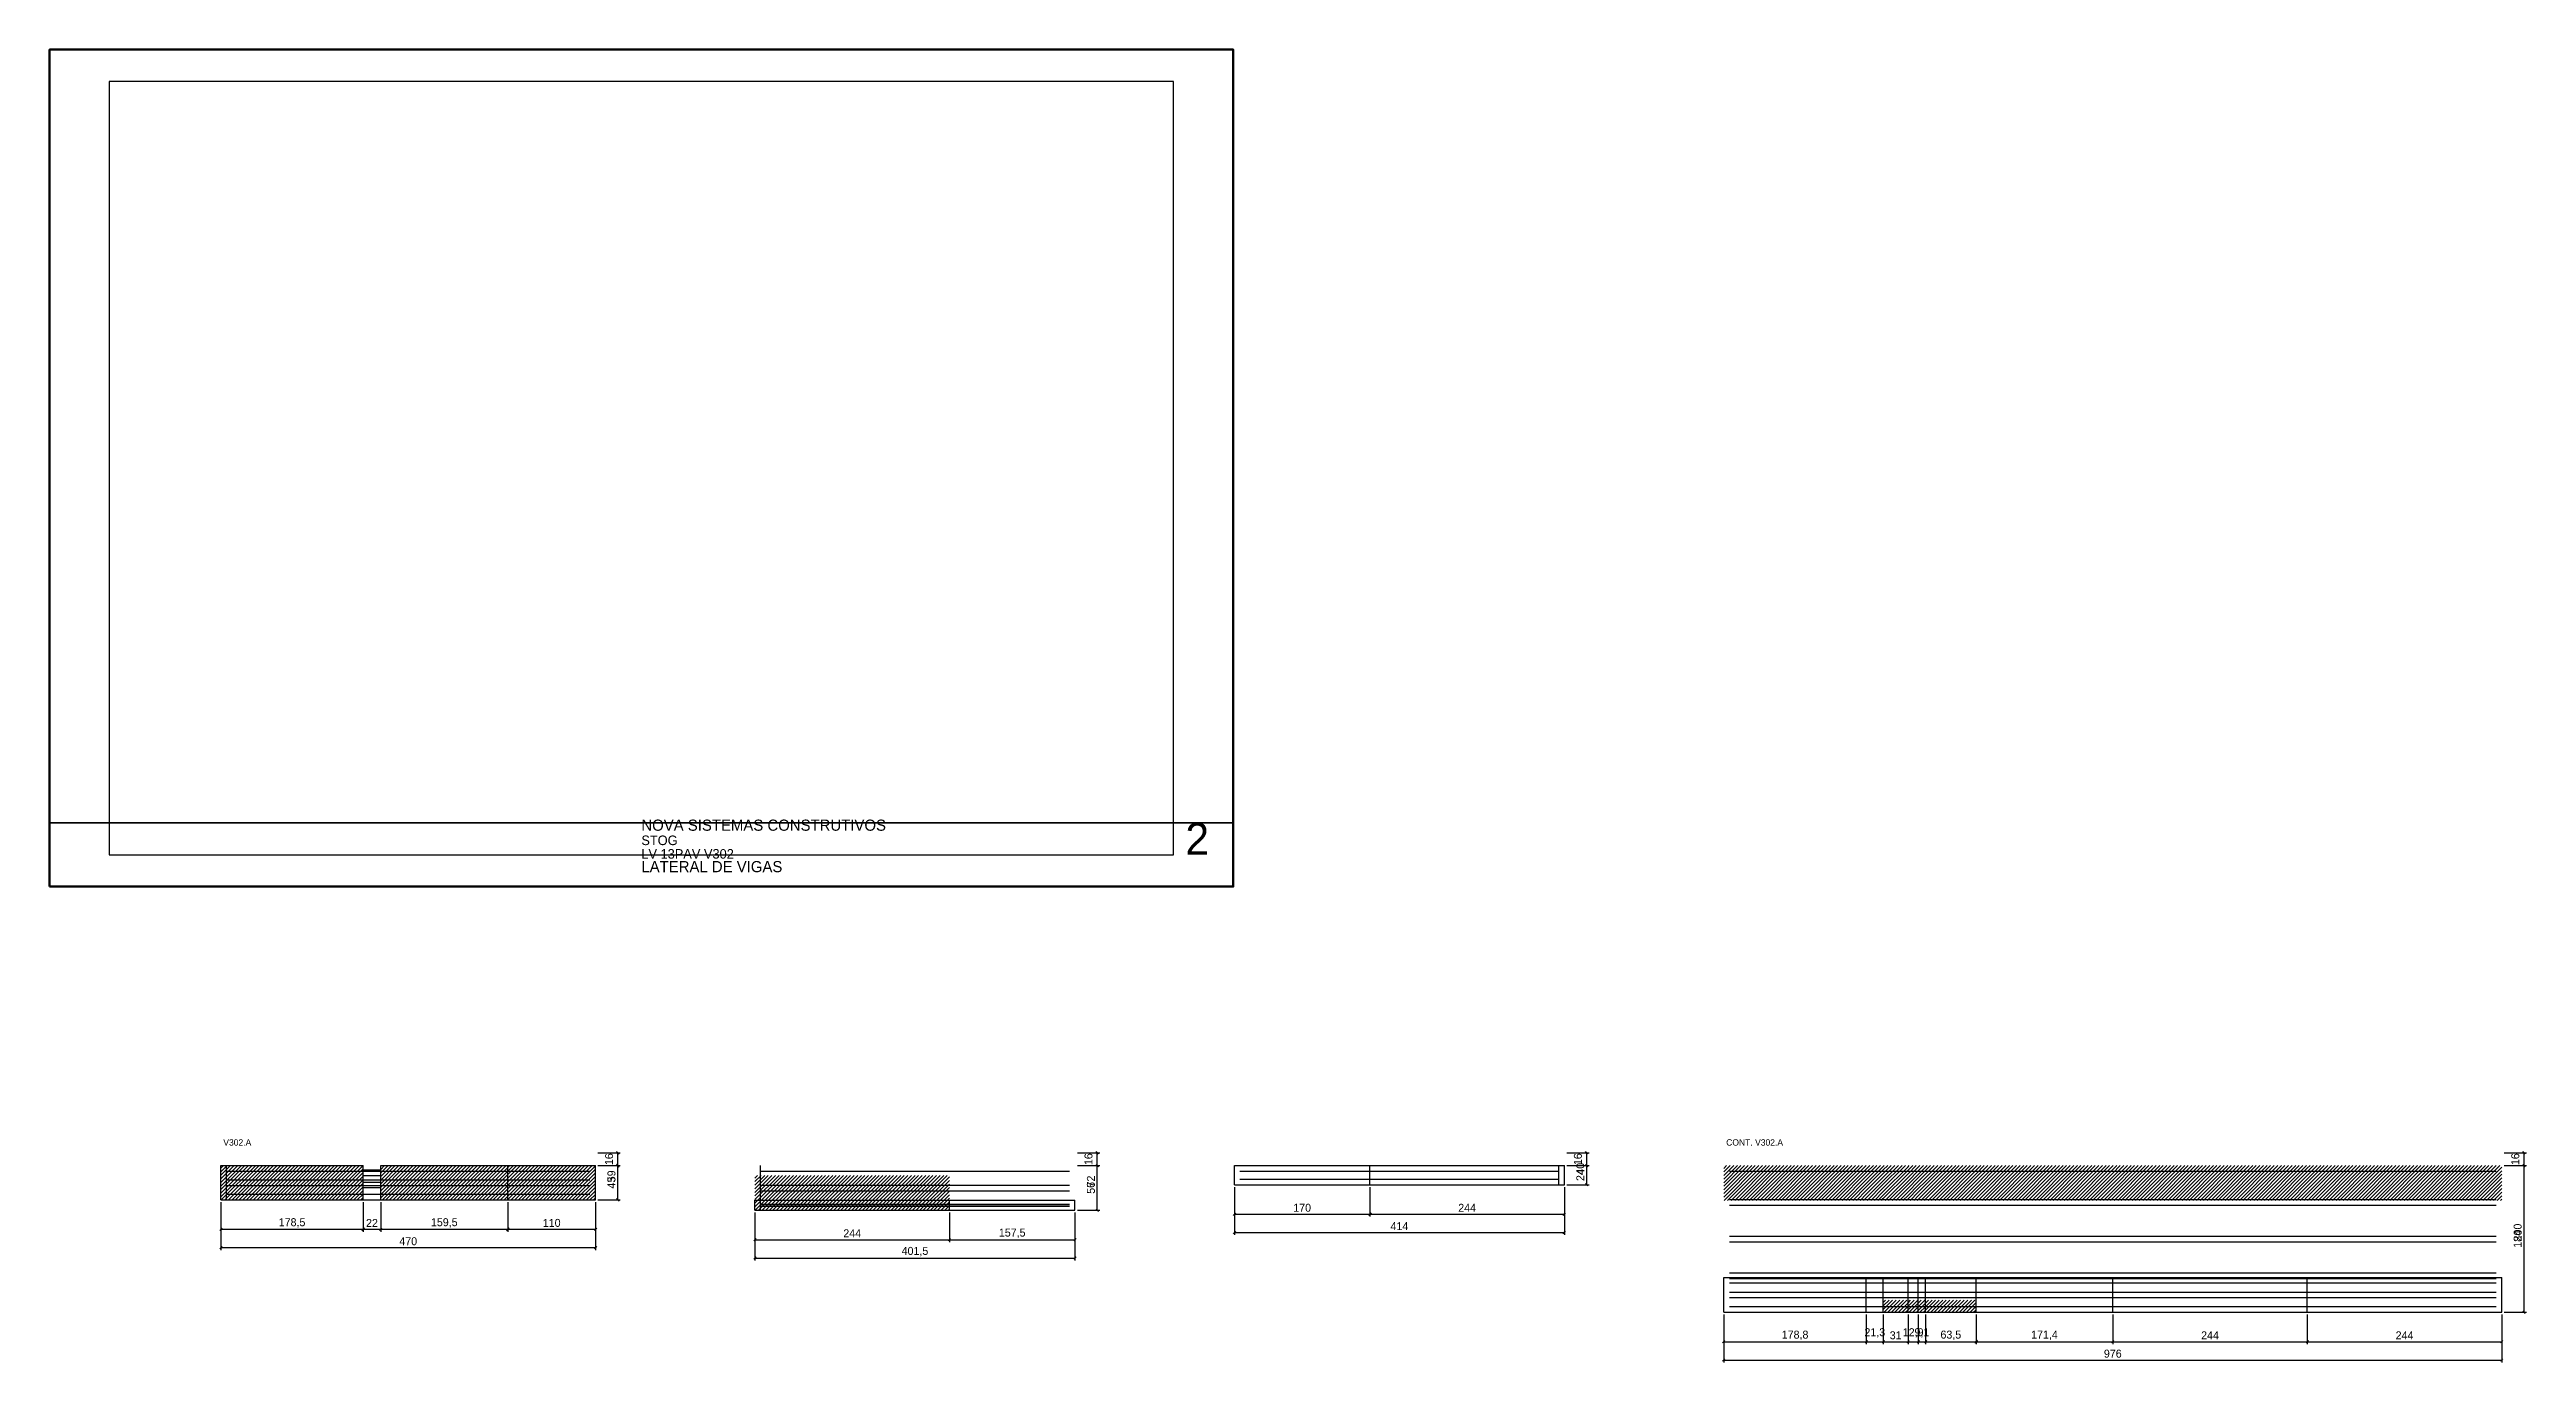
# Model space of a CAD drawing. Extents: x -9000 to 10970, y -412 to 1250.
# Drawn here: x 1585 to 4692, y -397 to 1250 of the extents above; entities that cross this region are included whole.
import ezdxf

# ---------------------------------------------------------------- set-up
doc = ezdxf.new("R2010")
doc.units = 0
for name, color, linetype in [('CARIMBO', 255, 'Continuous'), ('COTA', 241, 'Continuous'), ('Folhas', 255, 'Continuous'), ('NOMENCLATURA', 7, 'Continuous'), ('Painéis', 200, 'Continuous'), ('Reaproveitamento', 251, 'Continuous'), ('SARR_2.2x7', 40, 'Continuous')]:
    doc.layers.add(name, color=color, linetype=linetype)
doc.dimstyles.new('PAINEL', dxfattribs={"dimtxt": 10, "dimasz": 3, "dimexe": 3, "dimexo": 3, "dimgap": 3, "dimtad": 1, "dimblk": 'OBLIQUE', "dimblk1": 'OBLIQUE', "dimcen": 2.5, "dimclrd": 4, "dimclre": 4, "dimclrt": 240, "dimazin": 3, "dimtfac": 1, "dimtmove": 0, "dimatfit": 3})

msp = doc.modelspace()

# ---------------------------------------------------------------- texts
at = {"layer": 'CARIMBO'}
for s, height, p in [('NOVA SISTEMAS CONSTRUTIVOS', 14, (2327.5, 270)), ('2', 40, (3010, 240)), ('STOG', 12, (2327.5, 252)), ('LV 13PAV V302', 12, (2327.5, 235)), ('LATERAL DE VIGAS', 14, (2327.5, 218))]:
    msp.add_text(s, height=height, dxfattribs=at).set_placement(p)
at = {"layer": 'NOMENCLATURA'}
for s, p in [('V302.A', (1803, -125)), ('CONT. V302.A', (3688.5, -125))]:
    msp.add_text(s, height=8, dxfattribs=at).set_placement(p)

# ---------------------------------------------------------------- blocks, each defined once
blk = doc.blocks.new('_OBLIQUE')
at = {"color": 0, "linetype": 'BYBLOCK'}
blk.add_line((-0.5, -0.5), (0.5, 0.5), dxfattribs=at)

# ---------------------------------------------------------------- dimensions: what is measured, and where the dimension line sits
at = {"layer": 'COTA'}
for base, p1, p2 in [((2298, -193), (2270, -193), (2270, -134)), ((2298, -150), (2270, -150), (2270, -134)), ((2298, -193), (2270, -193), (2270, -150)), ((2899.5, -206), (2871.5, -206), (2871.5, -134)), ((2899.5, -150), (2871.5, -150), (2871.5, -134)), ((2899.5, -206), (2871.5, -206), (2871.5, -150)), ((3513.5, -174), (3485.5, -174), (3485.5, -134)), ((3513.5, -150), (3485.5, -150), (3485.5, -134)), ((3513.5, -174), (3485.5, -174), (3485.5, -150)), ((4689.5, -334), (4661.5, -334), (4661.5, -134)), ((4689.5, -150), (4661.5, -150), (4661.5, -134)), ((4689.5, -334), (4661.5, -334), (4661.5, -150))]:
    msp.add_linear_dim(base=base, p1=p1, p2=p2, angle=90, dimstyle='PAINEL', dxfattribs=at).render()
for base, p1, p2 in [((3071.5, -211), (3071.5, -174), (3241.5, -174)), ((3071.5, -234), (3071.5, -174), (3485.5, -174)), ((3241.5, -211), (3241.5, -174), (3485.5, -174)), ((1800, -230), (1800, -193), (1978.5, -193)), ((1800, -253), (1800, -193), (2270, -193)), ((1978.5, -230), (1978.5, -193), (2000.5, -193)), ((2000.5, -230), (2000.5, -193), (2160, -193)), ((2160, -230), (2160, -193), (2270, -193)), ((2470, -243), (2470, -206), (2714, -206)), ((2470, -266), (2470, -206), (2871.5, -206)), ((2714, -243), (2714, -206), (2871.5, -206)), ((3685.5, -371), (3685.5, -334), (3864.3, -334)), ((3685.5, -394), (3685.5, -334), (4661.5, -334)), ((3864.3, -371), (3864.3, -334), (3885.6, -334)), ((3885.6, -371), (3885.6, -334), (3916.6, -334)), ((3916.6, -371), (3916.6, -334), (3929.5, -334)), ((3929.5, -371), (3929.5, -334), (3938.6, -334)), ((3938.6, -371), (3938.6, -334), (4002.1, -334)), ((4002.1, -371), (4002.1, -334), (4173.5, -334)), ((4173.5, -371), (4173.5, -334), (4417.5, -334)), ((4417.5, -371), (4417.5, -334), (4661.5, -334))]:
    msp.add_linear_dim(base=base, p1=p1, p2=p2, dimstyle='PAINEL', dxfattribs=at).render()

# ---------------------------------------------------------------- hatches: boundary and pattern name
at = {"layer": 'Reaproveitamento'}
h = msp.add_hatch(dxfattribs=at)
h.set_pattern_fill('ANSI31')
h.paths.add_polyline_path([(1800, -192.7), (1978.5, -192.7), (1978.5, -150), (1800, -150)])
h = msp.add_hatch(dxfattribs=at)
h.set_pattern_fill('ANSI31')
h.paths.add_polyline_path([(2000.5, -192.7), (2160, -192.7), (2160, -150), (2000.5, -150)])
h = msp.add_hatch(dxfattribs=at)
h.set_pattern_fill('ANSI31')
h.paths.add_polyline_path([(2160, -192.7), (2270, -192.7), (2270, -150), (2160, -150)])
h = msp.add_hatch(dxfattribs=at)
h.set_pattern_fill('ANSI31')
h.paths.add_polyline_path([(3685.5, -193.7), (3864.3, -193.7), (3864.3, -150), (3685.5, -150)])
h = msp.add_hatch(dxfattribs=at)
h.set_pattern_fill('ANSI31')
h.paths.add_polyline_path([(3864.3, -193.7), (3885.6, -193.7), (3885.6, -150), (3864.3, -150)])
h = msp.add_hatch(dxfattribs=at)
h.set_pattern_fill('ANSI31')
h.paths.add_polyline_path([(3885.6, -193.7), (3916.6, -193.7), (3916.6, -150), (3885.6, -150)])
h = msp.add_hatch(dxfattribs=at)
h.set_pattern_fill('ANSI31')
h.paths.add_polyline_path([(3916.6, -193.7), (3929.5, -193.7), (3929.5, -150), (3916.6, -150)])
h = msp.add_hatch(dxfattribs=at)
h.set_pattern_fill('ANSI31')
h.paths.add_polyline_path([(3929.5, -193.7), (3938.6, -193.7), (3938.6, -150), (3929.5, -150)])
h = msp.add_hatch(dxfattribs=at)
h.set_pattern_fill('ANSI31')
h.paths.add_polyline_path([(3938.6, -193.7), (4002.1, -193.7), (4002.1, -150), (3938.6, -150)])
h = msp.add_hatch(dxfattribs=at)
h.set_pattern_fill('ANSI31')
h.paths.add_polyline_path([(4002.1, -193.7), (4173.5, -193.7), (4173.5, -150), (4002.1, -150)])
h = msp.add_hatch(dxfattribs=at)
h.set_pattern_fill('ANSI31')
h.paths.add_polyline_path([(4173.5, -193.7), (4417.5, -193.7), (4417.5, -150), (4173.5, -150)])
h = msp.add_hatch(dxfattribs=at)
h.set_pattern_fill('ANSI31')
h.paths.add_polyline_path([(4417.5, -193.7), (4661.5, -193.7), (4661.5, -150), (4417.5, -150)])
h = msp.add_hatch(dxfattribs=at)
h.set_pattern_fill('ANSI31')
h.paths.add_polyline_path([(2470, -206), (2714, -206), (2714, -162.4), (2470, -162.4)])
h = msp.add_hatch(dxfattribs=at)
h.set_pattern_fill('ANSI31')
h.paths.add_polyline_path([(3885.6, -334), (3916.6, -334), (3916.6, -318.9), (3885.6, -318.9)])
h = msp.add_hatch(dxfattribs=at)
h.set_pattern_fill('ANSI31')
h.paths.add_polyline_path([(3916.6, -334), (3929.5, -334), (3929.5, -318.9), (3916.6, -318.9)])
h = msp.add_hatch(dxfattribs=at)
h.set_pattern_fill('ANSI31')
h.paths.add_polyline_path([(3929.5, -334), (3938.6, -334), (3938.6, -318.9), (3929.5, -318.9)])
h = msp.add_hatch(dxfattribs=at)
h.set_pattern_fill('ANSI31')
h.paths.add_polyline_path([(3938.6, -334), (4002.1, -334), (4002.1, -318.9), (3938.6, -318.9)])

# ---------------------------------------------------------------- linework, layer by layer
at = {"layer": 'CARIMBO', "lineweight": 35}
msp.add_line((1585, 280), (3070, 280), dxfattribs=at)
at = {"layer": 'Folhas', "lineweight": 50}
msp.add_lwpolyline([(1585, 200), (3070, 200), (3070, 1250), (1585, 1250)], close=True, dxfattribs=at)
at = {"layer": 'Folhas', "lineweight": 25}
msp.add_lwpolyline([(1660, 240), (2995, 240), (2995, 1210), (1660, 1210)], close=True, dxfattribs=at)
at = {"layer": 'Painéis'}
for p, q in [((1800, -150), (1978.5, -150)), ((1800, -193), (1800, -150)), ((1978.5, -193), (1978.5, -150)), ((1978.5, -155.3), (2000.5, -155.3)), ((2000.5, -193), (2000.5, -150)), ((2000.5, -150), (2160, -150)), ((2160, -193), (2160, -150)), ((2160, -150), (2270, -150)), ((2270, -193), (2270, -150)), ((3071.5, -150), (3241.5, -150)), ((3071.5, -174), (3071.5, -150)), ((3241.5, -174), (3241.5, -150)), ((3241.5, -150), (3485.5, -150)), ((3485.5, -174), (3485.5, -150)), ((3071.5, -174), (3241.5, -174)), ((3241.5, -174), (3485.5, -174)), ((1800, -193), (1978.5, -193)), ((1978.5, -193), (2000.5, -193)), ((2000.5, -193), (2160, -193)), ((2160, -193), (2270, -193)), ((2470, -193.6), (2714, -193.6)), ((2470, -206), (2470, -193.6)), ((2470, -206), (2714, -206)), ((2714, -206), (2714, -193.6)), ((2714, -193.6), (2871.5, -193.6)), ((2714, -206), (2871.5, -206)), ((2871.5, -206), (2871.5, -193.6)), ((3685.5, -290.3), (3864.3, -290.3)), ((3685.5, -334), (3685.5, -290.3)), ((3864.3, -334), (3864.3, -290.3)), ((3864.3, -290.3), (3885.6, -290.3)), ((3885.6, -334), (3885.6, -290.3)), ((3885.6, -290.3), (3916.6, -290.3)), ((3916.6, -334), (3916.6, -290.3)), ((3916.6, -290.3), (3929.5, -290.3)), ((3929.5, -334), (3929.5, -290.3)), ((3929.5, -290.3), (3938.6, -290.3)), ((3938.6, -334), (3938.6, -290.3)), ((3938.6, -290.3), (4002.1, -290.3)), ((4002.1, -334), (4002.1, -290.3)), ((4002.1, -290.3), (4173.5, -290.3)), ((4173.5, -334), (4173.5, -290.3)), ((4173.5, -290.3), (4417.5, -290.3)), ((4417.5, -334), (4417.5, -290.3)), ((4417.5, -290.3), (4661.5, -290.3)), ((4661.5, -334), (4661.5, -290.3)), ((3685.5, -334), (3864.3, -334)), ((3864.3, -334), (3885.6, -334)), ((3885.6, -334), (3916.6, -334)), ((3916.6, -334), (3929.5, -334)), ((3929.5, -334), (3938.6, -334)), ((3938.6, -334), (4002.1, -334)), ((4002.1, -334), (4173.5, -334)), ((4173.5, -334), (4417.5, -334)), ((4417.5, -334), (4661.5, -334))]:
    msp.add_line(p, q, dxfattribs=at)
at = {"layer": 'SARR_2.2x7'}
for p, q in [((1807, -193), (1807, -150)), ((2477, -206), (2477, -150)), ((3478.5, -174), (3478.5, -150))]:
    msp.add_line(p, q, dxfattribs=at)
for points in [[(1807, -157), (1978.5, -157)], [(1807, -157), (1978.5, -157)], [(1807, -168), (1978.5, -168)], [(1807, -168), (1978.5, -168)], [(1807, -175), (1978.5, -175)], [(1807, -175), (1978.5, -175)], [(1807, -186), (1978.5, -186)], [(1807, -186), (1978.5, -186)], [(1978.5, -157), (2000.5, -157)], [(1978.5, -162.3), (2000.5, -162.3)], [(1978.5, -168), (2000.5, -168)], [(1978.5, -170.65), (2000.5, -170.65)], [(1978.5, -175), (2000.5, -175)], [(1978.5, -177.65), (2000.5, -177.65)], [(1978.5, -186), (2000.5, -186)], [(1978.5, -186), (2000.5, -186)], [(2000.5, -157), (2160, -157)], [(2000.5, -157), (2160, -157)], [(2000.5, -168), (2160, -168)], [(2000.5, -168), (2160, -168)], [(2000.5, -175), (2160, -175)], [(2000.5, -175), (2160, -175)], [(2000.5, -186), (2160, -186)], [(2000.5, -186), (2160, -186)], [(2160, -157), (2263, -157)], [(2160, -157), (2263, -157)], [(2160, -168), (2263, -168)], [(2160, -168), (2263, -168)], [(2160, -175), (2263, -175)], [(2160, -175), (2263, -175)], [(2160, -186), (2263, -186)], [(2160, -186), (2263, -186)], [(2477, -157), (2714, -157)], [(2477, -174.5), (2714, -174.5)], [(2477, -181.5), (2714, -181.5)], [(2714, -157), (2864.5, -157)], [(2714, -174.5), (2864.5, -174.5)], [(2714, -181.5), (2864.5, -181.5)], [(3078.5, -157), (3241.5, -157)], [(3078.5, -157), (3241.5, -157)], [(3078.5, -167), (3241.5, -167)], [(3078.5, -167), (3241.5, -167)], [(3241.5, -157), (3478.5, -157)], [(3241.5, -157), (3478.5, -157)], [(3241.5, -167), (3478.5, -167)], [(3241.5, -167), (3478.5, -167)], [(3692.5, -157), (3864.3, -157)], [(3864.3, -157), (3885.6, -157)], [(3885.6, -157), (3916.6, -157)], [(3916.6, -157), (3929.5, -157)], [(3929.5, -157), (3938.6, -157)], [(3938.6, -157), (4002.1, -157)], [(4002.1, -157), (4173.5, -157)], [(4173.5, -157), (4417.5, -157)], [(4417.5, -157), (4654.5, -157)], [(2477, -198.6), (2714, -198.6)], [(2477, -199), (2714, -199)], [(2477, -201), (2714, -201)], [(2714, -198.6), (2864.5, -198.6)], [(2714, -199), (2864.5, -199)], [(2714, -201), (2864.5, -201)], [(3692.5, -192.5), (3864.3, -192.5)], [(3692.5, -199.5), (3864.3, -199.5)], [(3864.3, -192.5), (3885.6, -192.5)], [(3864.3, -199.5), (3885.6, -199.5)], [(3885.6, -192.5), (3916.6, -192.5)], [(3885.6, -199.5), (3916.6, -199.5)], [(3916.6, -192.5), (3929.5, -192.5)], [(3916.6, -199.5), (3929.5, -199.5)], [(3929.5, -192.5), (3938.6, -192.5)], [(3929.5, -199.5), (3938.6, -199.5)], [(3938.6, -192.5), (4002.1, -192.5)], [(3938.6, -199.5), (4002.1, -199.5)], [(4002.1, -192.5), (4173.5, -192.5)], [(4002.1, -199.5), (4173.5, -199.5)], [(4173.5, -192.5), (4417.5, -192.5)], [(4173.5, -199.5), (4417.5, -199.5)], [(4417.5, -192.5), (4654.5, -192.5)], [(4417.5, -199.5), (4654.5, -199.5)], [(3692.5, -238.5), (3864.3, -238.5)], [(3692.5, -245.5), (3864.3, -245.5)], [(3864.3, -238.5), (3885.6, -238.5)], [(3864.3, -245.5), (3885.6, -245.5)], [(3885.6, -238.5), (3916.6, -238.5)], [(3885.6, -245.5), (3916.6, -245.5)], [(3916.6, -238.5), (3929.5, -238.5)], [(3916.6, -245.5), (3929.5, -245.5)], [(3929.5, -238.5), (3938.6, -238.5)], [(3929.5, -245.5), (3938.6, -245.5)], [(3938.6, -238.5), (4002.1, -238.5)], [(3938.6, -245.5), (4002.1, -245.5)], [(4002.1, -238.5), (4173.5, -238.5)], [(4002.1, -245.5), (4173.5, -245.5)], [(4173.5, -238.5), (4417.5, -238.5)], [(4173.5, -245.5), (4417.5, -245.5)], [(4417.5, -238.5), (4654.5, -238.5)], [(4417.5, -245.5), (4654.5, -245.5)], [(3692.5, -284.5), (3864.3, -284.5)], [(3692.5, -291.5), (3864.3, -291.5)], [(3692.5, -297.3), (3864.3, -297.3)], [(3692.5, -308.65), (3864.3, -308.65)], [(3864.3, -284.5), (3885.6, -284.5)], [(3864.3, -291.5), (3885.6, -291.5)], [(3864.3, -297.3), (3885.6, -297.3)], [(3864.3, -308.65), (3885.6, -308.65)], [(3885.6, -284.5), (3916.6, -284.5)], [(3885.6, -291.5), (3916.6, -291.5)], [(3885.6, -297.3), (3916.6, -297.3)], [(3885.6, -308.65), (3916.6, -308.65)], [(3916.6, -284.5), (3929.5, -284.5)], [(3916.6, -291.5), (3929.5, -291.5)], [(3916.6, -297.3), (3929.5, -297.3)], [(3916.6, -308.65), (3929.5, -308.65)], [(3929.5, -284.5), (3938.6, -284.5)], [(3929.5, -291.5), (3938.6, -291.5)], [(3929.5, -297.3), (3938.6, -297.3)], [(3929.5, -308.65), (3938.6, -308.65)], [(3938.6, -284.5), (4002.1, -284.5)], [(3938.6, -291.5), (4002.1, -291.5)], [(3938.6, -297.3), (4002.1, -297.3)], [(3938.6, -308.65), (4002.1, -308.65)], [(4002.1, -284.5), (4173.5, -284.5)], [(4002.1, -291.5), (4173.5, -291.5)], [(4002.1, -297.3), (4173.5, -297.3)], [(4002.1, -308.65), (4173.5, -308.65)], [(4173.5, -284.5), (4417.5, -284.5)], [(4173.5, -291.5), (4417.5, -291.5)], [(4173.5, -297.3), (4417.5, -297.3)], [(4173.5, -308.65), (4417.5, -308.65)], [(4417.5, -284.5), (4654.5, -284.5)], [(4417.5, -291.5), (4654.5, -291.5)], [(4417.5, -297.3), (4654.5, -297.3)], [(4417.5, -308.65), (4654.5, -308.65)], [(3692.5, -315.65), (3864.3, -315.65)], [(3692.5, -327), (3864.3, -327)], [(3692.5, -327), (3864.3, -327)], [(3864.3, -315.65), (3885.6, -315.65)], [(3864.3, -327), (3885.6, -327)], [(3864.3, -327), (3885.6, -327)], [(3885.6, -315.65), (3916.6, -315.65)], [(3885.6, -327), (3916.6, -327)], [(3885.6, -327), (3916.6, -327)], [(3916.6, -315.65), (3929.5, -315.65)], [(3916.6, -327), (3929.5, -327)], [(3916.6, -327), (3929.5, -327)], [(3929.5, -315.65), (3938.6, -315.65)], [(3929.5, -327), (3938.6, -327)], [(3929.5, -327), (3938.6, -327)], [(3938.6, -315.65), (4002.1, -315.65)], [(3938.6, -327), (4002.1, -327)], [(3938.6, -327), (4002.1, -327)], [(4002.1, -315.65), (4173.5, -315.65)], [(4002.1, -327), (4173.5, -327)], [(4002.1, -327), (4173.5, -327)], [(4173.5, -315.65), (4417.5, -315.65)], [(4173.5, -327), (4417.5, -327)], [(4173.5, -327), (4417.5, -327)], [(4417.5, -315.65), (4654.5, -315.65)], [(4417.5, -327), (4654.5, -327)], [(4417.5, -327), (4654.5, -327)]]:
    msp.add_lwpolyline(points, dxfattribs=at)

msp.set_redraw_order([(e.dxf.handle, doc.entitydb.next_handle()) for e in msp.query("TEXT MTEXT ATTDEF DIMENSION ARC_DIMENSION")])  # texts and dimensions are drawn at this point

doc.saveas('drawing.dxf')
